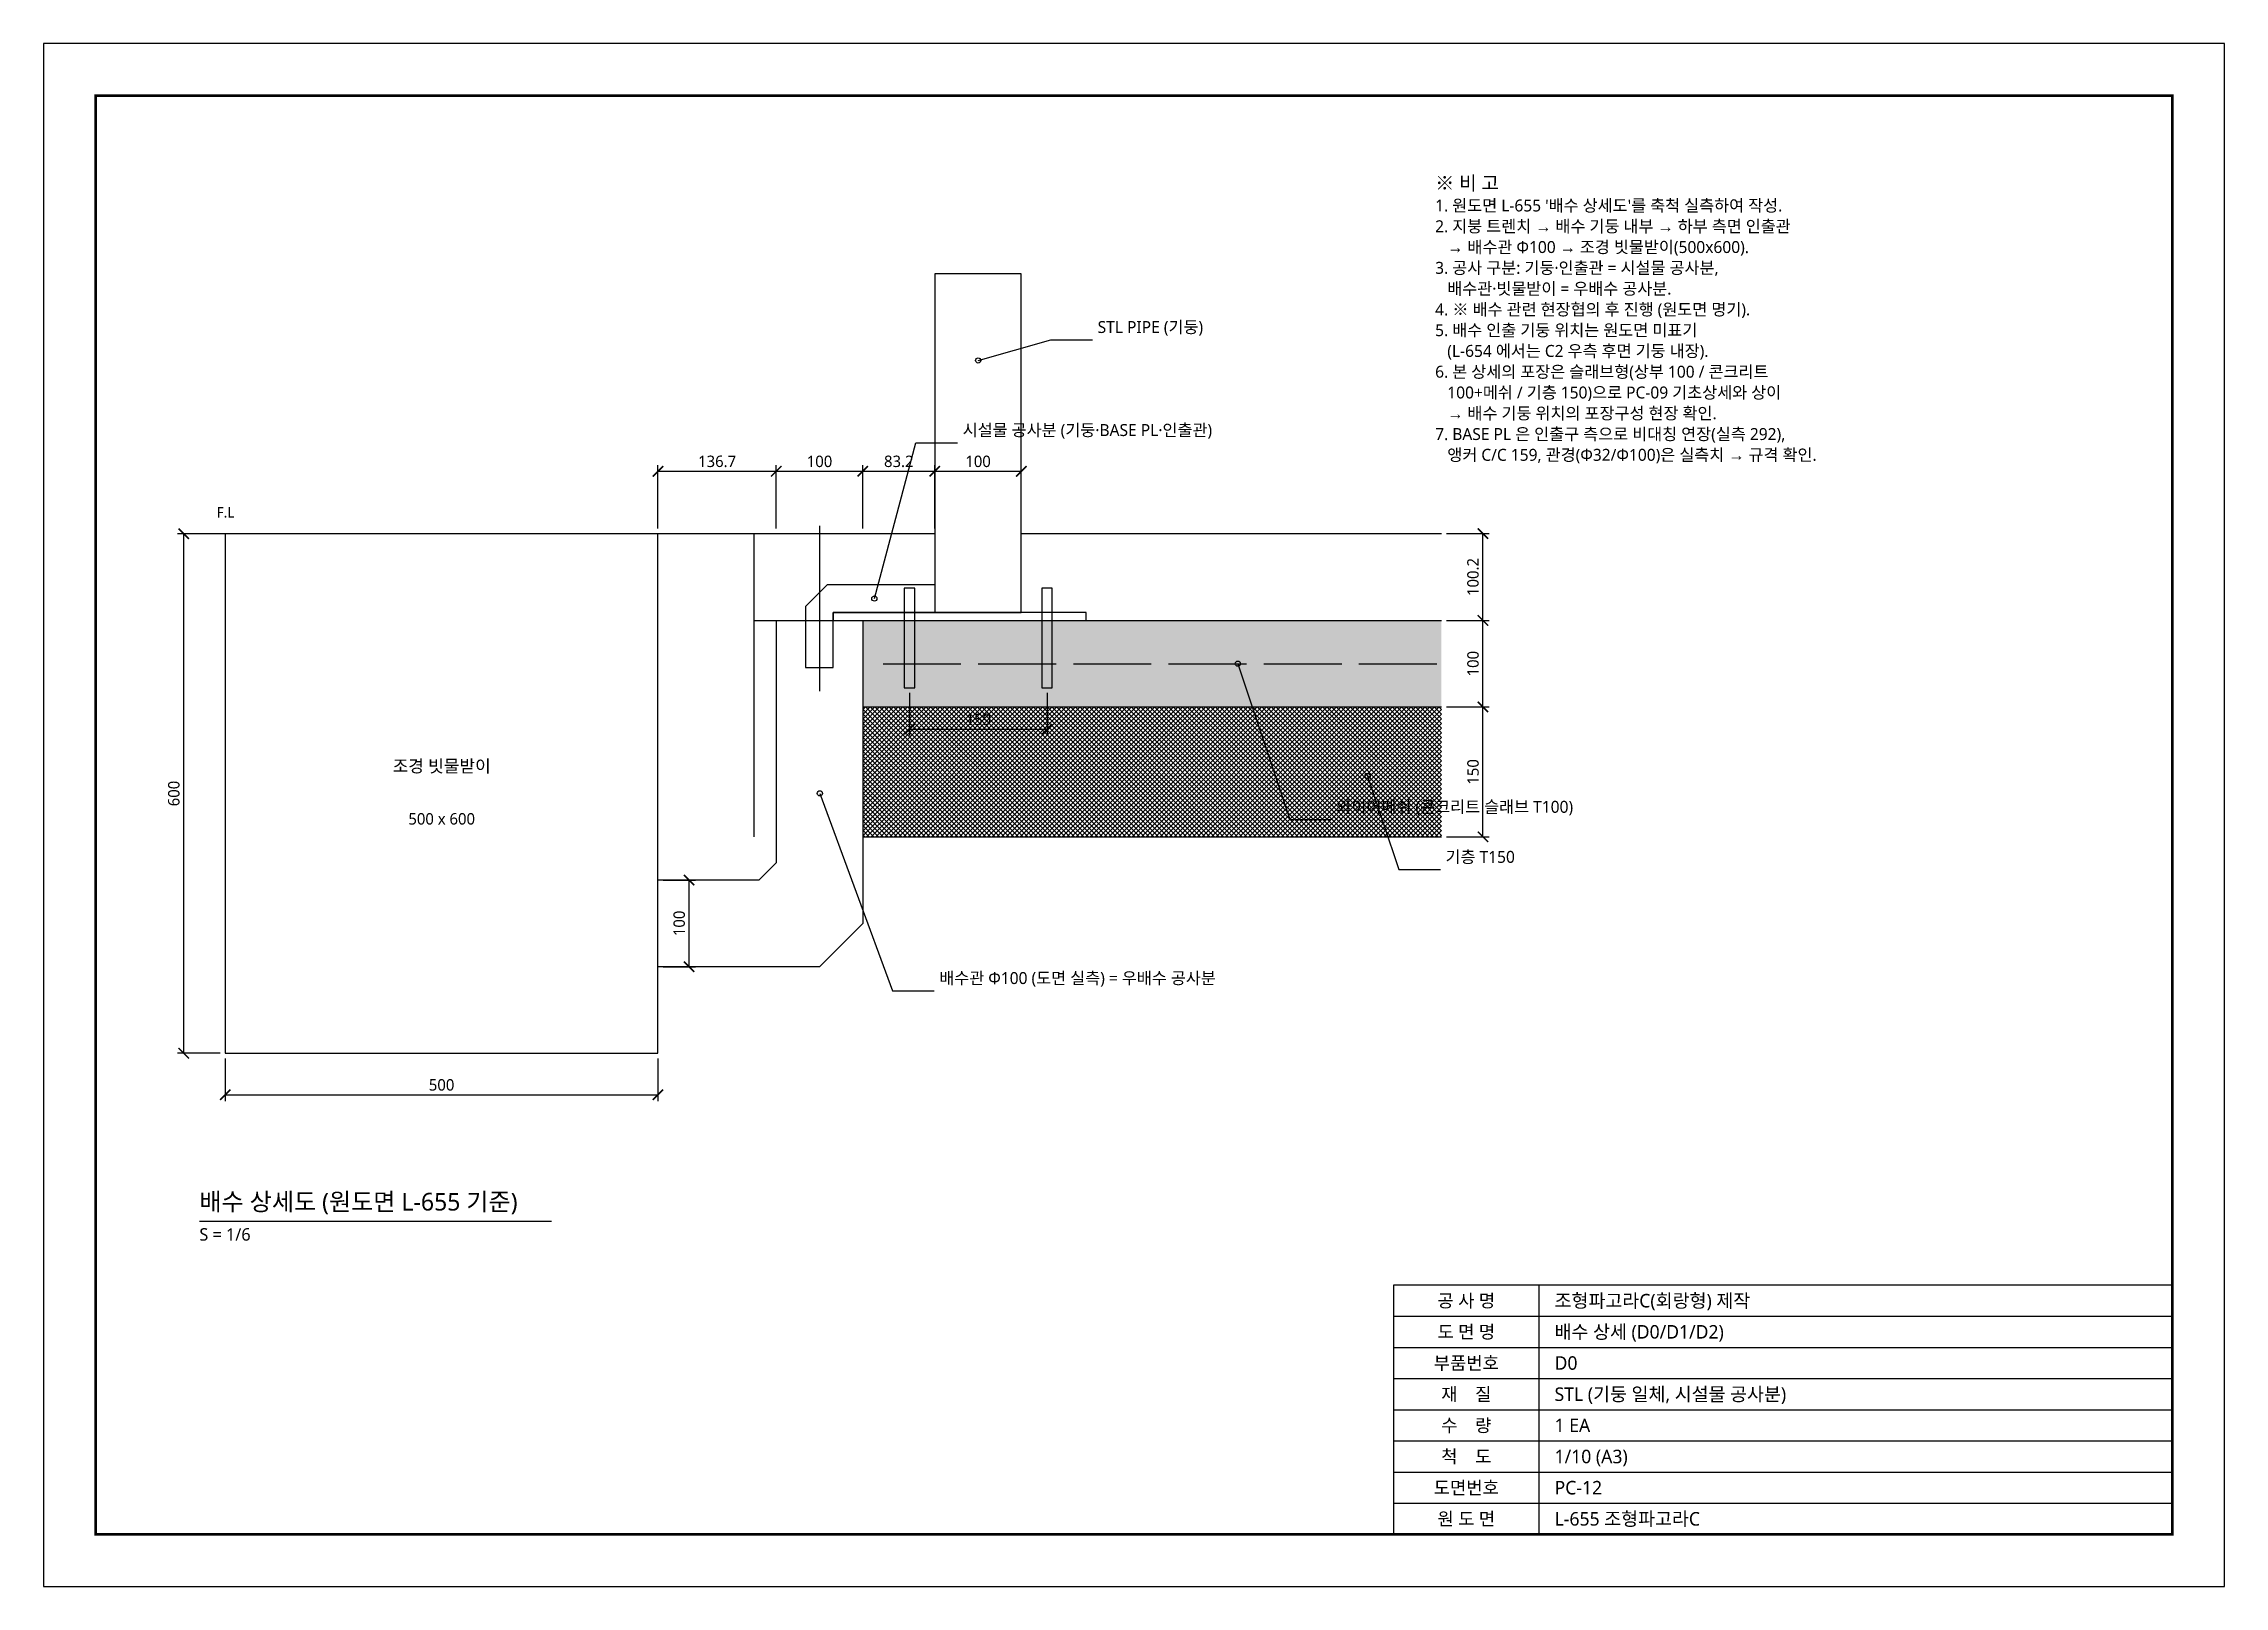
# Model space of a CAD drawing. Header units: millimetres. Extents: x 0 to 650420, y 0 to 14850.
# Drawn here: x 600000 to 604200, y 0 to 2970 of the extents above; entities that cross this region are included whole.
import ezdxf
from ezdxf.enums import TextEntityAlignment as Align

# ---------------------------------------------------------------- set-up
doc = ezdxf.new("R2010")
doc.units = ezdxf.units.MM
doc.linetypes.add('CENTER', pattern=[5.08, 3.175, -0.635, 0.635, -0.635])
doc.linetypes.add('DASHED', pattern=[1.524, 1.27, -0.254])
for name, color, linetype in [('CENTER', 1, 'CENTER'), ('DIM', 3, 'Continuous'), ('FRAME', 7, 'Continuous'), ('HATCH', 8, 'Continuous'), ('HIDDEN', 8, 'DASHED'), ('NOTE', 1, 'Continuous'), ('OUTLINE', 7, 'Continuous'), ('TEXT', 7, 'Continuous'), ('THIN', 8, 'Continuous')]:
    doc.layers.add(name, color=color, linetype=linetype)
doc.styles.add('KOR', font='NanumGothic.ttf')
doc.dimstyles.new('PART', dxfattribs={"dimtxt": 2.2, "dimasz": 2, "dimexe": 1.2, "dimexo": 1, "dimgap": 0.8, "dimtad": 1, "dimdec": 1, "dimlfac": 100, "dimdsep": 46, "dimtxsty": 'KOR', "dimblk": 'ARCHTICK', "dimcen": 2.5, "dimclrd": 3, "dimclre": 3, "dimclrt": 3, "dimazin": 3, "dimtfac": 0.5, "dimtmove": 2, "dimatfit": 3})

msp = doc.modelspace()

# ---------------------------------------------------------------- texts
at = {"layer": 'TEXT', "style": 'KOR'}
for s, height, p in [('※ 비 고', 27, (602680, 2680)), ("1. 원도면 L-655 '배수 상세도'를 축척 실측하여 작성.", 23, (602680, 2640)), ('2. 지붕 트렌치 → 배수 기둥 내부 → 하부 측면 인출관', 23, (602680, 2600)), ('   → 배수관 Φ100 → 조경 빗물받이(500x600).', 23, (602680, 2560)), ('3. 공사 구분: 기둥·인출관 = 시설물 공사분,', 23, (602680, 2520)), ('   배수관·빗물받이 = 우배수 공사분.', 23, (602680, 2480)), ('STL PIPE (기둥)', 23, (602030, 2406)), ('4. ※ 배수 관련 현장협의 후 진행 (원도면 명기).', 23, (602680, 2440)), ('5. 배수 인출 기둥 위치는 원도면 미표기', 23, (602680, 2400)), ('6. 본 상세의 포장은 슬래브형(상부 100 / 콘크리트', 23, (602680, 2320)), ('   (L-654 에서는 C2 우측 후면 기둥 내장).', 23, (602680, 2360)), ('   100+메쉬 / 기층 150)으로 PC-09 기초상세와 상이', 23, (602680, 2280)), ('   → 배수 기둥 위치의 포장구성 현장 확인.', 23, (602680, 2240)), ('시설물 공사분 (기둥·BASE PL·인출관)', 23, (601770, 2207.67)), ('7. BASE PL 은 인출구 측으로 비대칭 연장(실측 292),', 23, (602680, 2200)), ('   앵커 C/C 159, 관경(Φ32/Φ100)은 실측치 → 규격 확인.', 23, (602680, 2160)), ('F.L', 20, (600333.33, 2051.67)), ('와이어메쉬 (콘크리트 슬래브 T100)', 23, (602490, 1482.33)), ('기층 T150', 23, (602700, 1386)), ('배수관 Φ100 (도면 실측) = 우배수 공사분', 23, (601725, 1152.67)), ('배수 상세도 (원도면 L-655 기준)', 34, (600300, 713.33)), ('S = 1/6', 24, (600300, 658.33))]:
    msp.add_text(s, height=height, dxfattribs=at).set_placement(p, align=Align.BOTTOM_LEFT)
for s, height, p in [('조경 빗물받이', 24, (600766.67, 1560)), ('500 x 600', 22, (600766.67, 1460))]:
    msp.add_text(s, height=height, dxfattribs=at).set_placement(p, align=Align.BOTTOM_CENTER)
for s, p in [('공 사 명', (602740, 550)), ('도 면 명', (602740, 490)), ('부품번호', (602740, 430)), ('재    질', (602740, 370)), ('수    량', (602740, 310)), ('척    도', (602740, 250)), ('도면번호', (602740, 190)), ('원 도 면', (602740, 130))]:
    msp.add_text(s, height=25, dxfattribs=at).set_placement(p, align=Align.MIDDLE_CENTER)
for s, p in [('조형파고라C(회랑형) 제작', (602910, 550)), ('배수 상세 (D0/D1/D2)', (602910, 490)), ('D0', (602910, 430)), ('STL (기둥 일체, 시설물 공사분)', (602910, 370)), ('1 EA', (602910, 310)), ('1/10 (A3)', (602910, 250)), ('PC-12', (602910, 190)), ('L-655 조형파고라C', (602910, 130))]:
    msp.add_text(s, height=26, dxfattribs=at).set_placement(p, align=Align.MIDDLE_LEFT)

# ---------------------------------------------------------------- blocks, each defined once
blk = doc.blocks.new('_ARCHTICK')
at = {"color": 0, "linetype": 'BYBLOCK', "const_width": 0.15}
blk.add_lwpolyline([(-0.5, -0.5), (0.5, 0.5)], dxfattribs=at)

# ---------------------------------------------------------------- dimensions: what is measured, and where the dimension line sits
at = {"layer": 'DIM'}
for base, p1, p2 in [((601183.17, 2146.67), (601183.17, 2026.67), (601411, 2026.67)), ((601411, 2146.67), (601411, 2026.67), (601577.67, 2026.67)), ((601577.67, 2146.67), (601577.67, 2026.67), (601716.33, 2026.67)), ((601716.33, 2146.67), (601716.33, 2026.67), (601883, 2026.67)), ((601667.67, 1650), (601667.67, 1730), (601932.67, 1730)), ((600349.83, 946.33), (600349.83, 1026.33), (601183.17, 1026.33))]:
    msp.add_linear_dim(base=base, p1=p1, p2=p2, dimstyle='PART', override={"dimscale": 10, "dimlfac": 0.6}, dxfattribs=at).render()
for base, p1, p2 in [((600269.83, 1026.33), (600349.83, 1026.33), (600349.83, 2026.33)), ((602772, 1859.67), (602692, 1859.67), (602692, 2026.67)), ((602772, 1693), (602692, 1693), (602692, 1859.67)), ((602772, 1443), (602692, 1443), (602692, 1693)), ((601243.17, 1193), (601183.17, 1193), (601183.17, 1359.67))]:
    msp.add_linear_dim(base=base, p1=p1, p2=p2, angle=90, dimstyle='PART', override={"dimscale": 10, "dimlfac": 0.6}, dxfattribs=at).render()

# ---------------------------------------------------------------- hatches: boundary and pattern name
at = {"layer": 'HATCH'}
h = msp.add_hatch(dxfattribs=at)
h.set_pattern_fill('AR-CONC', scale=0.15)
h.paths.add_polyline_path([(601577.67, 1693), (602692, 1693), (602692, 1859.67), (601577.67, 1859.67)])
h = msp.add_hatch(dxfattribs=at)
h.set_pattern_fill('ANSI37', scale=2)
h.paths.add_polyline_path([(601577.67, 1443), (602692, 1443), (602692, 1693), (601577.67, 1693)])

# ---------------------------------------------------------------- linework, layer by layer
at = {"layer": 'CENTER'}
msp.add_line((601494.17, 2041.67), (601494.17, 1723.33), dxfattribs=at)
at = {"layer": 'DIM'}
for points in [[(601800, 2360), (601940, 2400), (602020, 2400)], [(601600, 1901.67), (601680, 2201.67), (601760, 2201.67)], [(602300, 1776.33), (602400, 1476.33), (602480, 1476.33)], [(602550, 1560), (602610, 1380), (602690, 1380)], [(601495, 1526.67), (601635, 1146.67), (601715, 1146.67)]]:
    msp.add_lwpolyline(points, dxfattribs=at)
for centre in [(601800, 2360), (601600, 1901.67), (602300, 1776.33), (602550, 1560), (601495, 1526.67)]:
    msp.add_circle(centre, 5, dxfattribs=at)
at = {"layer": 'FRAME'}
for points in [[(600000, 0), (604200, 0), (604200, 2970), (600000, 2970)], [(602600, 100), (604100, 100), (604100, 580), (602600, 580)]]:
    msp.add_lwpolyline(points, close=True, dxfattribs=at)
at = {"layer": 'FRAME', "const_width": 5}
msp.add_lwpolyline([(600100, 100), (604100, 100), (604100, 2870), (600100, 2870)], close=True, dxfattribs=at)
at = {"layer": 'HIDDEN'}
for p, q in [((601616.67, 1776.33), (601766.67, 1776.33)), ((601800, 1776.33), (601950, 1776.33)), ((601983.33, 1776.33), (602133.33, 1776.33)), ((602166.67, 1776.33), (602316.67, 1776.33)), ((602350, 1776.33), (602500, 1776.33)), ((602533.33, 1776.33), (602683.33, 1776.33))]:
    msp.add_line(p, q, dxfattribs=at)
at = {"layer": 'NOTE'}
msp.add_line((600300, 2026.67), (601367.83, 2026.67), dxfattribs=at)
at = {"layer": 'OUTLINE'}
for p, q in [((601367.83, 2026.67), (601716.33, 2026.67)), ((601883, 2026.67), (602692, 2026.67))]:
    msp.add_line(p, q, dxfattribs=at)
for points in [[(601716.33, 1874.67), (601883, 1874.67), (601883, 2526.67), (601716.33, 2526.67)], [(600349.83, 1026.33), (601183.17, 1026.33), (601183.17, 2026.33), (600349.83, 2026.33)], [(601520.83, 1859.67), (602008, 1859.67), (602008, 1874.67), (601520.83, 1874.67)]]:
    msp.add_lwpolyline(points, close=True, dxfattribs=at)
for points in [[(601716.33, 1928), (601509.17, 1928), (601467.5, 1886.33), (601467.5, 1769), (601520.83, 1769), (601520.83, 1874.67), (601716.33, 1874.67)], [(601411, 1859.67), (601411, 1393), (601377.67, 1359.67), (601183.17, 1359.67)], [(601577.67, 1859.67), (601577.67, 1276.33), (601494.33, 1193), (601183.17, 1193)]]:
    msp.add_lwpolyline(points, dxfattribs=at)
at = {"layer": 'TEXT'}
msp.add_lwpolyline([(600300, 703.33), (600978.3, 703.33)], dxfattribs=at)
at = {"layer": 'THIN'}
for p, q in [((601367.83, 2026.67), (601367.83, 1443)), ((601367.83, 1859.67), (602692, 1859.67)), ((601577.67, 1693), (602692, 1693)), ((601577.67, 1443), (602692, 1443))]:
    msp.add_line(p, q, dxfattribs=at)
for points in [[(601657.67, 1730), (601677.67, 1730), (601677.67, 1921.67), (601657.67, 1921.67)], [(601922.67, 1730), (601942.67, 1730), (601942.67, 1921.67), (601922.67, 1921.67)]]:
    msp.add_lwpolyline(points, close=True, dxfattribs=at)
for points in [[(602880, 100), (602880, 580)], [(602600, 520), (604100, 520)], [(602600, 460), (604100, 460)], [(602600, 400), (604100, 400)], [(602600, 340), (604100, 340)], [(602600, 280), (604100, 280)], [(602600, 220), (604100, 220)], [(602600, 160), (604100, 160)]]:
    msp.add_lwpolyline(points, dxfattribs=at)

msp.set_redraw_order([(e.dxf.handle, doc.entitydb.next_handle()) for e in msp.query("TEXT MTEXT ATTDEF DIMENSION ARC_DIMENSION")])  # texts and dimensions are drawn at this point

doc.saveas('drawing.dxf')
